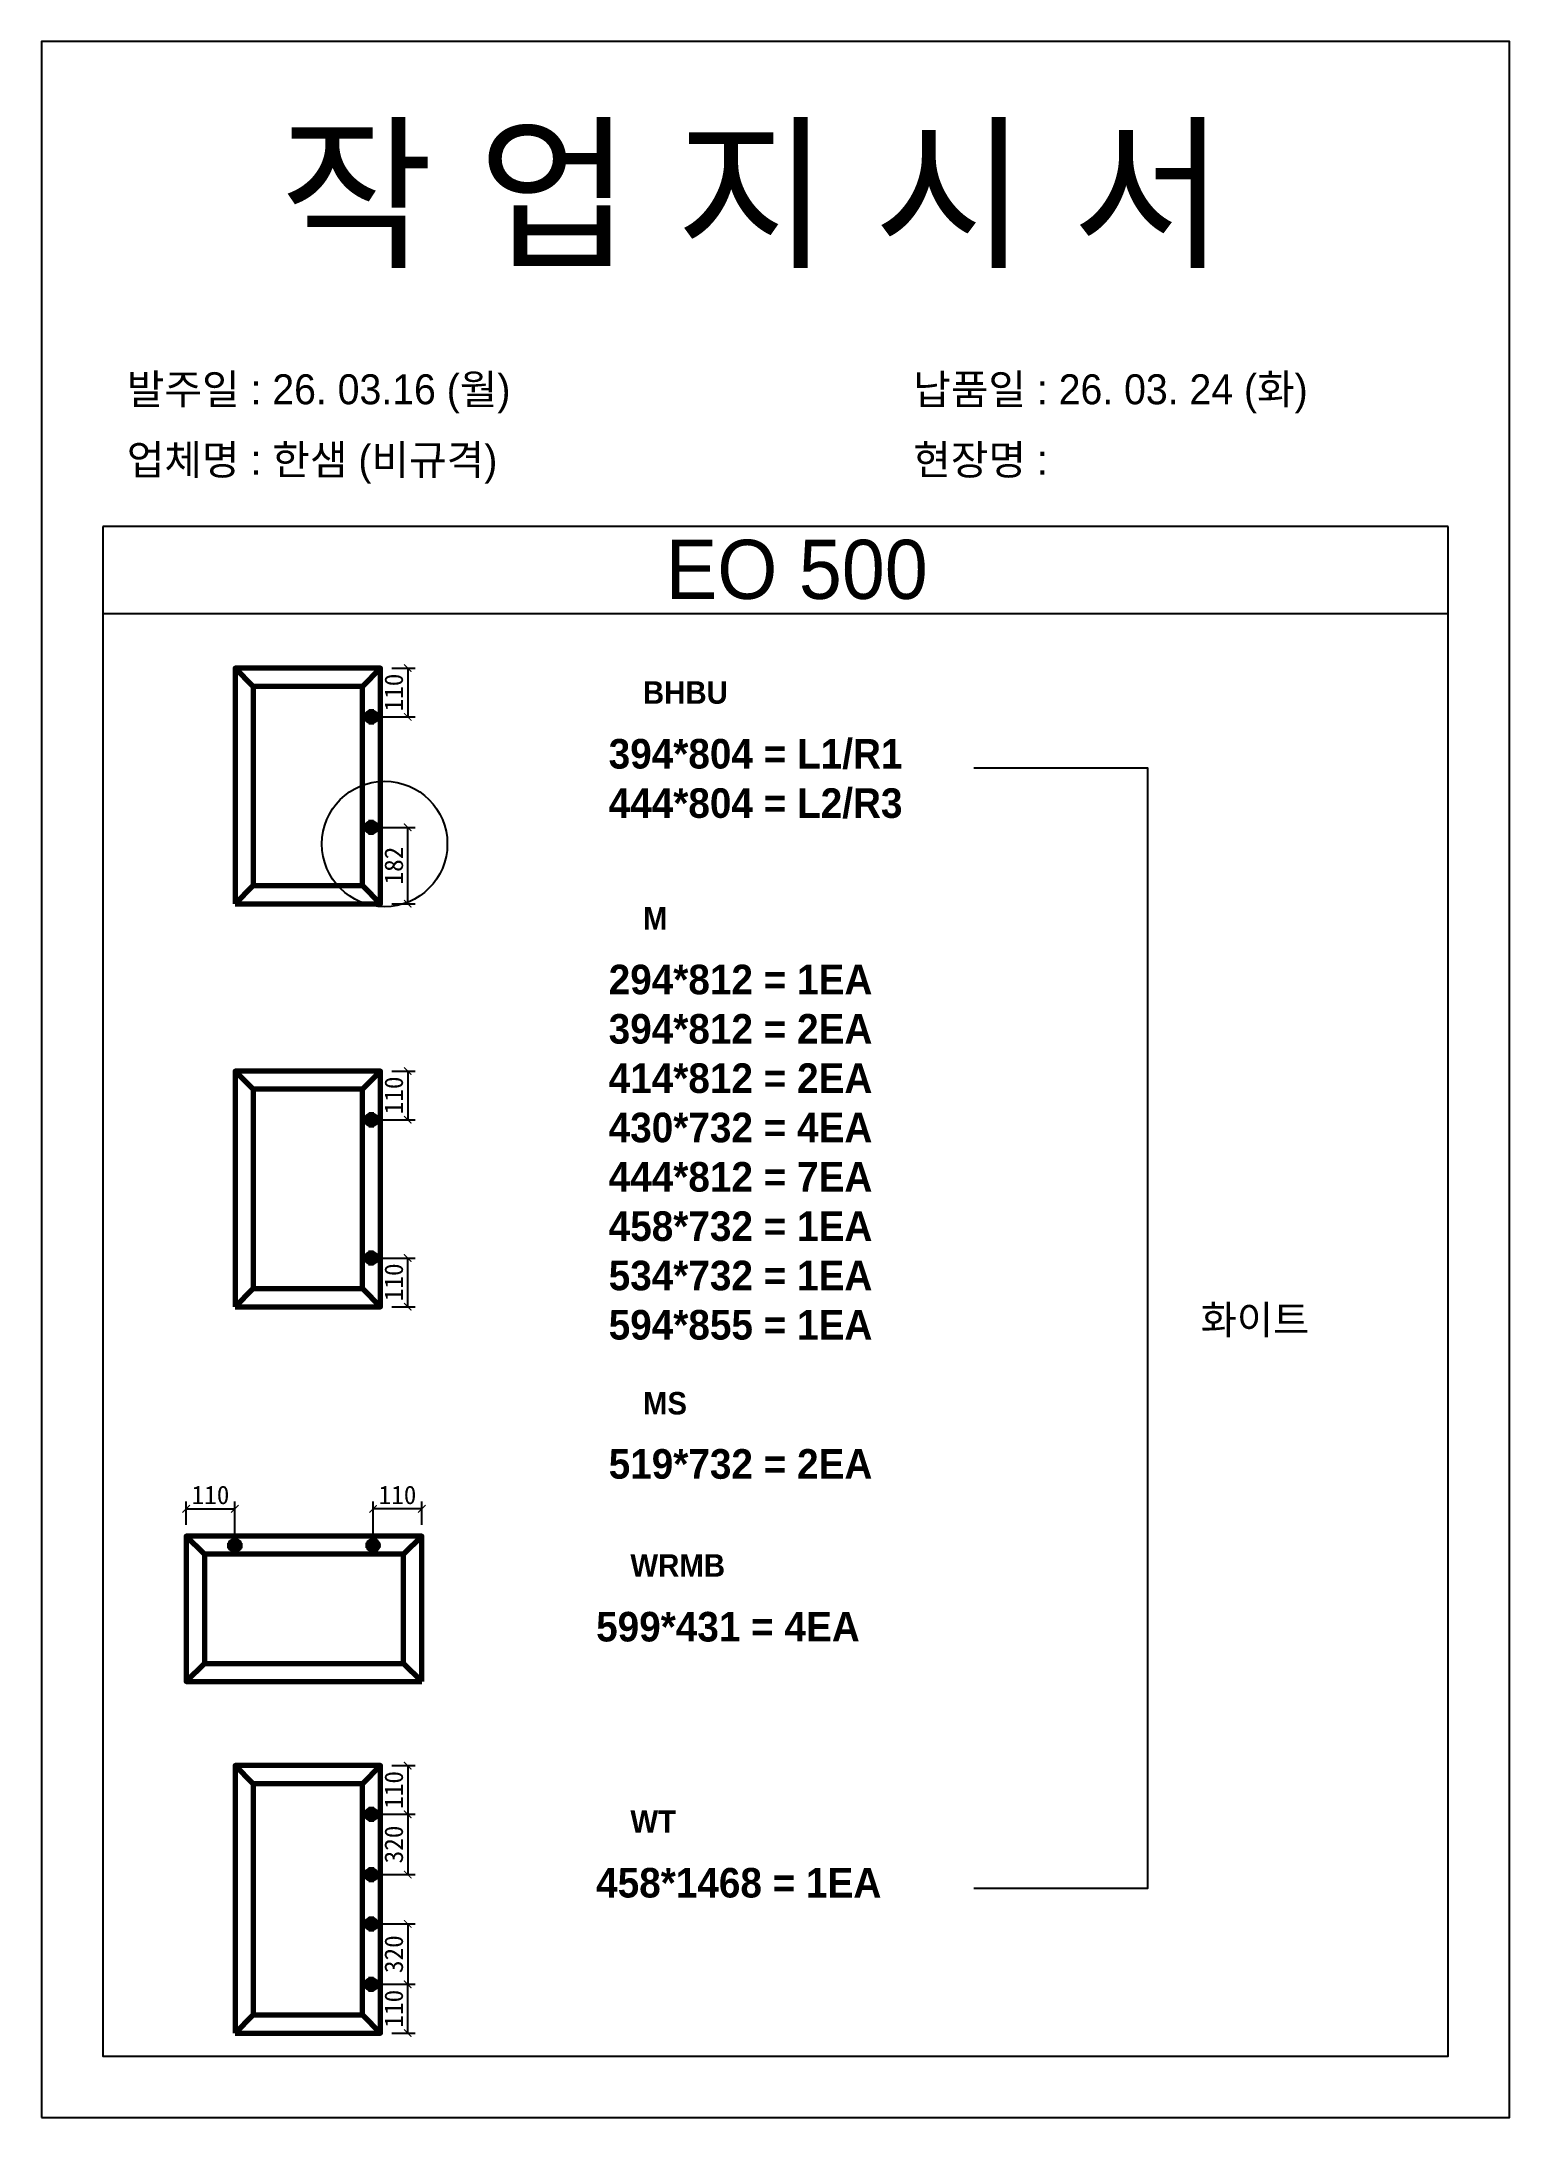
# Model space of a CAD drawing. Header units: millimetres. Extents: x -44117 to 256353, y -2095463 to 65325.
# Drawn here: x 110840 to 112821, y -788753 to -785952 of the extents above; entities that cross this region are included whole.
import ezdxf

# ---------------------------------------------------------------- set-up
doc = ezdxf.new("R2010")
doc.units = ezdxf.units.MM
doc.header["$LTSCALE"] = 10
doc.layers.add('Layer1', color=7, linetype='Continuous', lineweight=70)
doc.styles.add('MtX_Gulim', font='')
doc.styles.get('MtX_Gulim').set_extended_font_data('Gulim', bold=True)
doc.dimstyles.new('ISO-25', dxfattribs={"dimtxt": 2.5, "dimasz": 2.5, "dimexe": 1, "dimexo": 1, "dimtad": 1, "dimtxsty": 'Standard', "dimblk": 'ARCHTICK', "dimcen": 2.5, "dimadec": 0, "dimazin": 0, "dimtfac": 1, "dimtmove": 0, "dimatfit": 3, "dimfxl": 0, "dimarcsym": 0})

msp = doc.modelspace()

# ---------------------------------------------------------------- texts
at = {"linetype": 'Continuous', "style": 'MtX_Gulim'}
for s, height, p in [('BHBU', 30.315933, (111651.43461, -786845.66215)), ('M', 30.31593, (111651.43461, -787150.263)), ('MS', 30.315933, (111651.43461, -787804.59075)), ('WRMB', 30.315933, (111634.51234, -788023.49698)), ('WT', 30.315933, (111634.51234, -788368.99331))]:
    msp.add_text(s, height=height, dxfattribs=at).set_placement(p)
at = {"attachment_point": 1}
for s, width, gutter_width, heights, insert, char_height in [('{\\fGulim|b0|i0|c129|p50;작 업 지 시 서}', 3898.9872873, 14.7362, [-183.72574], (111161.63191, -786074.91052), 165.0454901), ('\\pt11;{\\fGulim|b0|i0|c129|p50;발주일 : 26. 03.16 (월)}', 3898.9872873, 14.7362, [40.67678], (110955.07824, -786401.13521), 40.4361451), ('{\\fGulim|b0|i0|c129|p50;납품일 : 26. 03. 24 (화)}', 3898.9872873, 14.7362, [41.36774], (112016.05901, -786401.13521), 40.4361451), ('{\\fGulim|b0|i0|c129|p50;업체명 : 한샘 (비규격)}', 3898.9872873, 14.7362, [42.57324], (110955.07824, -786496.22049), 40.4361451), ('{\\fGulim|b0|i0|c129|p50;현장명 :  }', 3898.9872873, 14.7362, [45.12049], (112016.05901, -786496.22049), 40.4361451), ('{\\fGulim|b0|i0|c129|p50;EO 500}', 1882.7812357, 7.11596, [-81.71513], (111682.17465, -786624.44877), 79.6987856), ('{\\f굴림|b1|i0|c129|p50;394*804 = L1/R1\\P444*804 = L2/R3}', 12072.7918459, 155.2668, [-118.45695], (111605.23739, -786893.14275), 39.9257485), ('{\\f굴림|b1|i0|c129|p50;294*812 = 1EA\\P394*812 = 2EA\\P414*812 = 2EA\\P430*732 = 4EA\\P444*812 = 7EA\\P458*732 = 1EA\\P534*732 = 1EA\\P594*855 = 1EA}', 12072.7918459, 155.2668, [-507.68019], (111605.23739, -787197.7436), 39.9257485), ('{\\f굴림|b1|i0|c129|p50;화이트}', 11769.5052121, 151.36626, [-43.2475], (112403.8756, -787657.4749), 38.9227538), ('{\\f굴림|b1|i0|c129|p50;519*732 = 2EA}', 12072.7918459, 155.2668, [-41.14042], (111605.23739, -787851.36626), 39.9257485), ('{\\f굴림|b1|i0|c129|p50;599*431 = 4EA}', 12072.7918459, 155.2668, [-41.14042], (111588.31512, -788070.97758), 39.9257485), ('{\\f굴림|b1|i0|c129|p50;458*1468 = 1EA}', 12072.7918459, 155.2668, [-41.14042], (111588.31512, -788416.47391), 39.9257485)]:
    msp.add_mtext_dynamic_manual_height_columns(s, width=width, gutter_width=gutter_width, heights=heights, dxfattribs=dict(at, insert=insert, char_height=char_height))

# ---------------------------------------------------------------- blocks, each defined once
blk = doc.blocks.new('_ArchTick')
at = {"color": 0, "linetype": 'ByBlock', "const_width": 0.15}
blk.add_lwpolyline([(-0.5, -0.5), (0.5, 0.5)], dxfattribs=at)
blk = doc.blocks.new('*D5153')
at = {"color": 0, "lineweight": -2}
for p, q in [((111312.5, -786797.6), (111344.1, -786797.6)), ((111334.1, -786797.6), (111334.1, -786863.4)), ((111300, -786863.4), (111344.1, -786863.4))]:
    blk.add_line(p, q, dxfattribs=at)
at = {"layer": 'Defpoints', "color": 0}
for p in [(111297.5, -786797.6), (111285, -786863.4), (111334.1, -786863.4)]:
    blk.add_point(p, dxfattribs=at)
at = {"color": 0, "lineweight": -2, "xscale": 10, "yscale": 10, "zscale": 10}
for p, rotation in [((111334.1, -786797.6), 90), ((111334.1, -786863.4), 270)]:
    blk.add_blockref('_ArchTick', p, dxfattribs=dict(at, rotation=rotation))
at = {"color": 0, "insert": (111315.4, -786830.5), "char_height": 25, "attachment_point": 5, "rotation": 90}
blk.add_mtext('110', dxfattribs=at)
blk = doc.blocks.new('*D5154')
at = {"color": 0, "lineweight": -2}
for p, q in [((111300, -787012.4), (111344.1, -787012.4)), ((111334.1, -787115.6), (111334.1, -787012.4)), ((111312.5, -787115.6), (111344.1, -787115.6))]:
    blk.add_line(p, q, dxfattribs=at)
at = {"layer": 'Defpoints', "color": 0}
for p in [(111285, -787012.4), (111334.1, -787012.4), (111297.5, -787115.6)]:
    blk.add_point(p, dxfattribs=at)
at = {"color": 0, "lineweight": -2, "xscale": 10, "yscale": 10, "zscale": 10}
for p, rotation in [((111334.1, -787012.4), 90), ((111334.1, -787115.6), 270)]:
    blk.add_blockref('_ArchTick', p, dxfattribs=dict(at, rotation=rotation))
at = {"color": 0, "insert": (111315.4, -787064), "char_height": 25, "attachment_point": 5, "rotation": 90}
blk.add_mtext('182', dxfattribs=at)
blk = doc.blocks.new('*D5155')
at = {"color": 0, "lineweight": -2}
for p, q in [((111035.2, -787953.6), (111035.2, -787922)), ((111035.2, -787932), (111100.9, -787932)), ((111100.9, -787966.2), (111100.9, -787922))]:
    blk.add_line(p, q, dxfattribs=at)
at = {"layer": 'Defpoints', "color": 0}
for p in [(111100.9, -787932), (111035.2, -787968.6), (111100.9, -787981.2)]:
    blk.add_point(p, dxfattribs=at)
at = {"color": 0, "lineweight": -2, "xscale": 10, "yscale": 10, "zscale": 10, "rotation": 180}
blk.add_blockref('_ArchTick', (111035.2, -787932), dxfattribs=at)
at = {"color": 0, "lineweight": -2, "xscale": 10, "yscale": 10, "zscale": 10}
blk.add_blockref('_ArchTick', (111100.9, -787932), dxfattribs=at)
at = {"color": 0, "insert": (111068, -787913.3), "char_height": 25, "attachment_point": 5}
blk.add_mtext('110', dxfattribs=at)
blk = doc.blocks.new('*D5156')
at = {"color": 0, "lineweight": -2}
for p, q in [((111287.4, -787966.2), (111287.4, -787922)), ((111353.1, -787932), (111287.4, -787932)), ((111353.1, -787953.6), (111353.1, -787922))]:
    blk.add_line(p, q, dxfattribs=at)
at = {"layer": 'Defpoints', "color": 0}
for p in [(111287.4, -787932), (111287.4, -787981.2), (111353.1, -787968.6)]:
    blk.add_point(p, dxfattribs=at)
at = {"color": 0, "lineweight": -2, "xscale": 10, "yscale": 10, "zscale": 10, "rotation": 180}
blk.add_blockref('_ArchTick', (111287.4, -787932), dxfattribs=at)
at = {"color": 0, "lineweight": -2, "xscale": 10, "yscale": 10, "zscale": 10}
blk.add_blockref('_ArchTick', (111353.1, -787932), dxfattribs=at)
at = {"color": 0, "insert": (111320.3, -787913.3), "char_height": 25, "attachment_point": 5}
blk.add_mtext('110', dxfattribs=at)
blk = doc.blocks.new('*D5157')
at = {"color": 0, "lineweight": -2}
for p, q in [((111312.5, -787341.2), (111344.1, -787341.2)), ((111334.1, -787341.2), (111334.1, -787407)), ((111300, -787407), (111344.1, -787407))]:
    blk.add_line(p, q, dxfattribs=at)
at = {"layer": 'Defpoints', "color": 0}
for p in [(111297.5, -787341.2), (111285, -787407), (111334.1, -787407)]:
    blk.add_point(p, dxfattribs=at)
at = {"color": 0, "lineweight": -2, "xscale": 10, "yscale": 10, "zscale": 10}
for p, rotation in [((111334.1, -787341.2), 90), ((111334.1, -787407), 270)]:
    blk.add_blockref('_ArchTick', p, dxfattribs=dict(at, rotation=rotation))
at = {"color": 0, "insert": (111315.4, -787374.1), "char_height": 25, "attachment_point": 5, "rotation": 90}
blk.add_mtext('110', dxfattribs=at)
blk = doc.blocks.new('*D5158')
at = {"color": 0, "lineweight": -2}
for p, q in [((111300, -787593.5), (111344.1, -787593.5)), ((111334.1, -787659.2), (111334.1, -787593.5)), ((111312.5, -787659.2), (111344.1, -787659.2))]:
    blk.add_line(p, q, dxfattribs=at)
at = {"layer": 'Defpoints', "color": 0}
for p in [(111285, -787593.5), (111334.1, -787593.5), (111297.5, -787659.2)]:
    blk.add_point(p, dxfattribs=at)
at = {"color": 0, "lineweight": -2, "xscale": 10, "yscale": 10, "zscale": 10}
for p, rotation in [((111334.1, -787593.5), 90), ((111334.1, -787659.2), 270)]:
    blk.add_blockref('_ArchTick', p, dxfattribs=dict(at, rotation=rotation))
at = {"color": 0, "insert": (111315.4, -787626.3), "char_height": 25, "attachment_point": 5, "rotation": 90}
blk.add_mtext('110', dxfattribs=at)
blk = doc.blocks.new('*D5159')
at = {"color": 0, "lineweight": -2}
for p, q in [((111312.5, -788278.4), (111344.1, -788278.4)), ((111334.1, -788278.4), (111334.1, -788344.1)), ((111300, -788344.1), (111344.1, -788344.1))]:
    blk.add_line(p, q, dxfattribs=at)
at = {"layer": 'Defpoints', "color": 0}
for p in [(111297.5, -788278.4), (111285, -788344.1), (111334.1, -788344.1)]:
    blk.add_point(p, dxfattribs=at)
at = {"color": 0, "lineweight": -2, "xscale": 10, "yscale": 10, "zscale": 10}
for p, rotation in [((111334.1, -788278.4), 90), ((111334.1, -788344.1), 270)]:
    blk.add_blockref('_ArchTick', p, dxfattribs=dict(at, rotation=rotation))
at = {"color": 0, "insert": (111315.4, -788311.2), "char_height": 25, "attachment_point": 5, "rotation": 90}
blk.add_mtext('110', dxfattribs=at)
blk = doc.blocks.new('*D5160')
at = {"color": 0, "lineweight": -2}
for p, q in [((111300, -788573.5), (111344.1, -788573.5)), ((111334.1, -788639.3), (111334.1, -788573.5)), ((111312.5, -788639.3), (111344.1, -788639.3))]:
    blk.add_line(p, q, dxfattribs=at)
at = {"layer": 'Defpoints', "color": 0}
for p in [(111285, -788573.5), (111334.1, -788573.5), (111297.5, -788639.3)]:
    blk.add_point(p, dxfattribs=at)
at = {"color": 0, "lineweight": -2, "xscale": 10, "yscale": 10, "zscale": 10}
for p, rotation in [((111334.1, -788573.5), 90), ((111334.1, -788639.3), 270)]:
    blk.add_blockref('_ArchTick', p, dxfattribs=dict(at, rotation=rotation))
at = {"color": 0, "insert": (111315.4, -788606.4), "char_height": 25, "attachment_point": 5, "rotation": 90}
blk.add_mtext('110', dxfattribs=at)
blk = doc.blocks.new('*D5161')
at = {"color": 0, "lineweight": -2}
for p, q in [((111300, -788344.1), (111344.1, -788344.1)), ((111334.1, -788344.1), (111334.1, -788425.4)), ((111300, -788425.4), (111344.1, -788425.4))]:
    blk.add_line(p, q, dxfattribs=at)
at = {"layer": 'Defpoints', "color": 0}
for p in [(111285, -788344.1), (111285, -788425.4), (111334.1, -788425.4)]:
    blk.add_point(p, dxfattribs=at)
at = {"color": 0, "lineweight": -2, "xscale": 10, "yscale": 10, "zscale": 10}
for p, rotation in [((111334.1, -788344.1), 90), ((111334.1, -788425.4), 270)]:
    blk.add_blockref('_ArchTick', p, dxfattribs=dict(at, rotation=rotation))
at = {"color": 0, "insert": (111315.4, -788384.8), "char_height": 25, "attachment_point": 5, "rotation": 90}
blk.add_mtext('320', dxfattribs=at)
blk = doc.blocks.new('*D5162')
at = {"color": 0, "lineweight": -2}
for p, q in [((111300, -788492), (111344.1, -788492)), ((111334.1, -788492), (111334.1, -788573.5)), ((111300, -788573.5), (111344.1, -788573.5))]:
    blk.add_line(p, q, dxfattribs=at)
at = {"layer": 'Defpoints', "color": 0}
for p in [(111285, -788492), (111285, -788573.5), (111334.1, -788573.5)]:
    blk.add_point(p, dxfattribs=at)
at = {"color": 0, "lineweight": -2, "xscale": 10, "yscale": 10, "zscale": 10}
for p, rotation in [((111334.1, -788492), 90), ((111334.1, -788573.5), 270)]:
    blk.add_blockref('_ArchTick', p, dxfattribs=dict(at, rotation=rotation))
at = {"color": 0, "insert": (111315.4, -788532.8), "char_height": 25, "attachment_point": 5, "rotation": 90}
blk.add_mtext('320', dxfattribs=at)

# ---------------------------------------------------------------- dimensions: what is measured, and where the dimension line sits
for base, p1, p2, angle, text, picture, middle in [((111334.14245, -786863.35909), (111297.50014, -786797.61049), (111284.9622, -786863.35909), 90, '110', '*D5153', (111315.39245, -786830.48479)), ((111334.14245, -787012.39246), (111297.50014, -787115.582), (111284.9622, -787012.39246), 270, '182', '*D5154', (111315.39245, -787063.98723)), ((111334.14245, -787406.987), (111297.50014, -787341.2384), (111284.9622, -787406.987), 90, '110', '*D5157', (111315.39245, -787374.1127)), ((111334.14245, -787593.46131), (111297.50014, -787659.20991), (111284.9622, -787593.46131), 270, '110', '*D5158', (111315.39245, -787626.33561)), ((111100.9048, -787932.00767), (111035.1562, -787968.64998), (111100.9048, -787981.18792), 180, '110', '*D5155', (111068.0305, -787913.25767)), ((111334.14245, -788344.10174), (111297.50014, -788278.35314), (111284.9622, -788344.10174), 90, '110', '*D5159', (111315.39245, -788311.22744)), ((111334.14245, -788425.42173), (111284.9622, -788344.10174), (111284.9622, -788425.42173), 90, '320', '*D5161', (111315.39245, -788384.76174)), ((111334.14245, -788573.54275), (111284.9622, -788492.04077), (111284.9622, -788573.54275), 90, '320', '*D5162', (111315.39245, -788532.79176)), ((111334.14245, -788573.54275), (111297.50014, -788639.29135), (111284.9622, -788573.54275), 270, '110', '*D5160', (111315.39245, -788606.41705))]:
    dim = msp.add_linear_dim(base=base, p1=p1, p2=p2, angle=angle, text=text, dimstyle='ISO-25', override={"dimscale": 10, "dimasz": 1, "dimexo": 1.5, "dimtxsty": 'Standard'})
    dim.commit()
    dim.dimension.update_dxf_attribs({"geometry": picture, "text_midpoint": middle})
dim = msp.add_linear_dim(base=(111287.3791, -787932.00767), p1=(111353.1277, -787968.64998), p2=(111287.3791, -787981.18792), text='110', dimstyle='ISO-25', override={"dimscale": 10, "dimasz": 1, "dimexo": 1.5, "dimtxsty": 'Standard'})
dim.commit()
dim.dimension.update_dxf_attribs({"geometry": '*D5156', "text_midpoint": (111320.2534, -787913.25767)})

# ---------------------------------------------------------------- linework, layer by layer
for p, q in [((112738.04433, -786606.60128), (110922.54394, -786606.60128)), ((112738.04433, -786724.49091), (110922.54394, -786724.49091))]:
    msp.add_line(p, q)
msp.add_lwpolyline([(110840.0212, -788753.17146), (112820.56708, -788753.17146), (112820.56708, -785952.11371), (110840.0212, -785952.11371)], close=True)
for points in [[(110922.54394, -786606.60128), (110922.54394, -788670.64871), (112738.04433, -788670.64871), (112738.04433, -786606.60128)], [(112097.72617, -786932.29438), (112332.38164, -786932.29438), (112332.38164, -788444.01712), (112097.72617, -788444.01712)]]:
    msp.add_lwpolyline(points)
at = {"color": 1}
msp.add_circle((111302.89245, -787034.82056), 84.63798, dxfattribs=at)
at = {"layer": 'Layer1'}
for p, q in [((111125.6498, -786822.16054), (111101.09975, -786797.61049)), ((111272.95009, -786822.16054), (111297.50014, -786797.61049)), ((111284.9622, -786853.15459), (111284.9622, -786873.5636)), ((111284.9622, -787022.59697), (111284.9622, -787002.18796)), ((111101.09975, -787115.582), (111125.6498, -787091.03195)), ((111297.50014, -787115.582), (111272.95009, -787091.03195)), ((111272.95009, -787091.03195), (111297.50014, -787115.582)), ((111125.6498, -787365.78845), (111101.09975, -787341.2384)), ((111272.95009, -787365.78845), (111297.50014, -787341.2384)), ((111284.9622, -787396.7825), (111284.9622, -787417.1915)), ((111284.9622, -787603.66581), (111284.9622, -787583.2568)), ((111101.09975, -787659.20991), (111125.6498, -787634.65986)), ((111297.50014, -787659.20991), (111272.95009, -787634.65986)), ((111272.95009, -787634.65986), (111297.50014, -787659.20991)), ((111059.70625, -787993.20003), (111035.1562, -787968.64998)), ((111090.70029, -787981.18792), (111111.1093, -787981.18792)), ((111297.5836, -787981.18792), (111277.1746, -787981.18792)), ((111353.1277, -787968.64998), (111328.57765, -787993.20003)), ((111328.57765, -787993.20003), (111353.1277, -787968.64998)), ((111059.70625, -788140.50032), (111035.1562, -788165.05037)), ((111353.1277, -788165.05037), (111328.57765, -788140.50032)), ((111125.6498, -788302.90319), (111101.09975, -788278.35314)), ((111272.95009, -788302.90319), (111297.50014, -788278.35314)), ((111284.9622, -788333.89724), (111284.9622, -788354.30625)), ((111284.9622, -788415.21723), (111284.9622, -788435.62624)), ((111284.9622, -788481.83627), (111284.9622, -788502.24528)), ((111284.9622, -788583.74725), (111284.9622, -788563.33825)), ((111101.09975, -788639.29135), (111125.6498, -788614.7413)), ((111297.50014, -788639.29135), (111272.95009, -788614.7413)), ((111272.95009, -788614.7413), (111297.50014, -788639.29135))]:
    msp.add_line(p, q, dxfattribs=at)
for points in [[(111101.09975, -787115.582), (111297.50014, -787115.582), (111297.50014, -786797.61049), (111101.09975, -786797.61049)], [(111125.6498, -787091.03195), (111272.95009, -787091.03195), (111272.95009, -786822.16054), (111125.6498, -786822.16054)], [(111295.1667, -786863.35909), (111274.7577, -786863.35909)], [(111295.1667, -787012.39246), (111274.7577, -787012.39246)], [(111101.09975, -787659.20991), (111297.50014, -787659.20991), (111297.50014, -787341.2384), (111101.09975, -787341.2384)], [(111125.6498, -787634.65986), (111272.95009, -787634.65986), (111272.95009, -787365.78845), (111125.6498, -787365.78845)], [(111295.1667, -787406.987), (111274.7577, -787406.987)], [(111295.1667, -787593.46131), (111274.7577, -787593.46131)], [(111353.1277, -788165.05037), (111353.1277, -787968.64998), (111035.1562, -787968.64998), (111035.1562, -788165.05037)], [(111328.57765, -788140.50032), (111328.57765, -787993.20003), (111059.70625, -787993.20003), (111059.70625, -788140.50032)], [(111100.9048, -787970.98341), (111100.9048, -787991.39242)], [(111287.3791, -787970.98341), (111287.3791, -787991.39242)], [(111101.09975, -788639.29135), (111297.50014, -788639.29135), (111297.50014, -788278.35314), (111101.09975, -788278.35314)], [(111125.6498, -788614.7413), (111272.95009, -788614.7413), (111272.95009, -788302.90319), (111125.6498, -788302.90319)], [(111295.1667, -788344.10174), (111274.7577, -788344.10174)], [(111295.1667, -788425.42173), (111274.7577, -788425.42173)], [(111295.1667, -788492.04077), (111274.7577, -788492.04077)], [(111295.1667, -788573.54275), (111274.7577, -788573.54275)]]:
    msp.add_lwpolyline(points, close=True, dxfattribs=at)
for centre in [(111284.9622, -786863.35909), (111284.9622, -787012.39246), (111284.9622, -787406.987), (111284.9622, -787593.46131), (111100.9048, -787981.18792), (111287.3791, -787981.18792), (111284.9622, -788344.10174), (111284.9622, -788425.42173), (111284.9622, -788492.04077), (111284.9622, -788573.54275)]:
    msp.add_circle(centre, 6.803, dxfattribs=at)

msp.set_redraw_order([(e.dxf.handle, doc.entitydb.next_handle()) for e in msp.query("TEXT MTEXT ATTDEF DIMENSION ARC_DIMENSION")])  # texts and dimensions are drawn at this point

doc.saveas('drawing.dxf')
